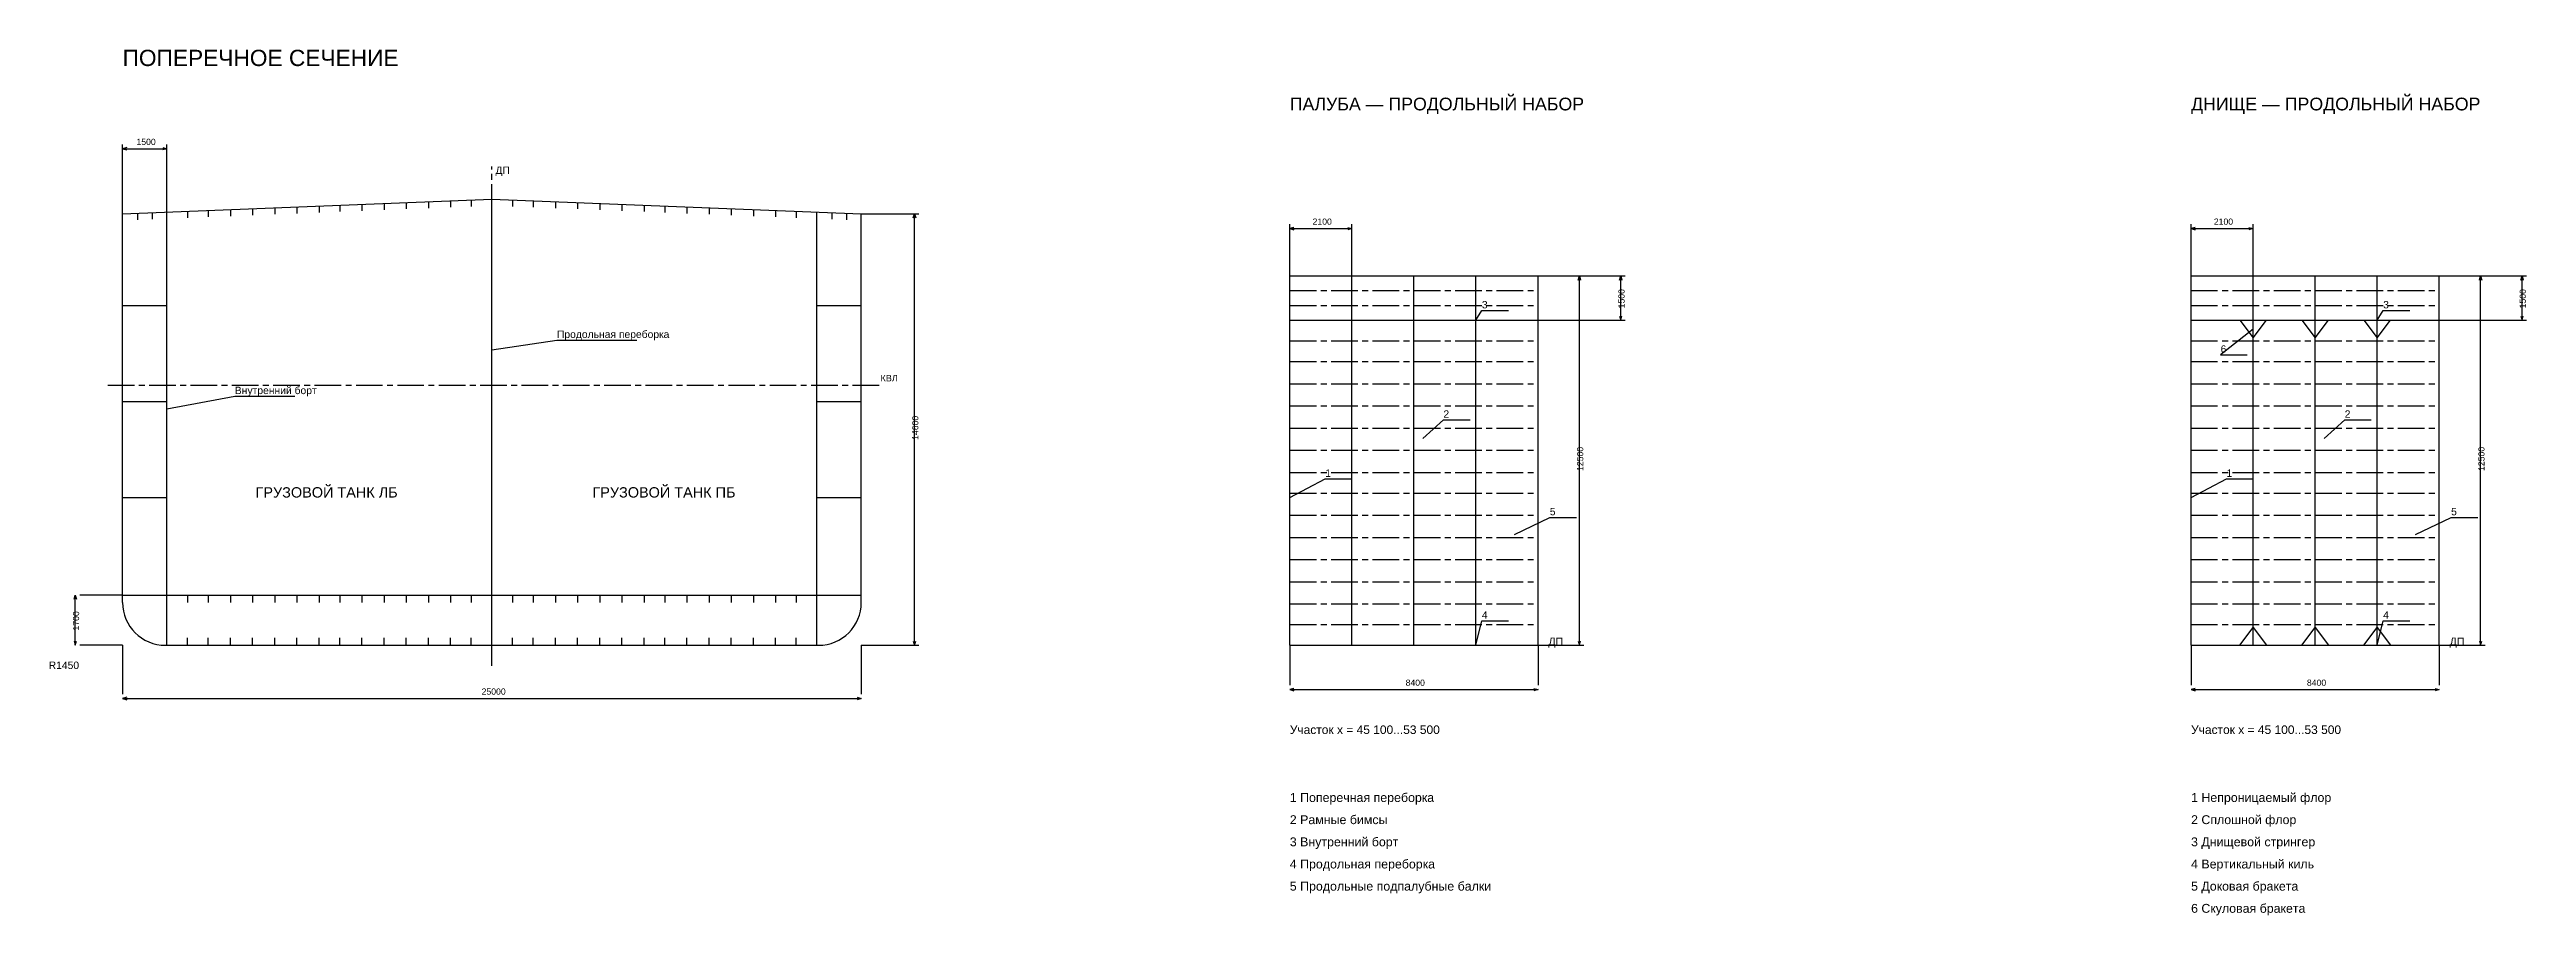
# Model space of a CAD drawing. Header units: millimetres. Extents: x -5500 to 145650, y -17240 to 192034.
# Drawn here: x -2471 to 81350, y 91860 to 121158 of the extents above; entities that cross this region are included whole.
import ezdxf

# ---------------------------------------------------------------- set-up
doc = ezdxf.new("R2010")
doc.units = ezdxf.units.MM
doc.linetypes.add('AXIS22', pattern=[1400, 900, -150, 200, -150])
for name, color, linetype in [('ARR_BOTTOM_CENTER', 30, 'AXIS22'), ('ARR_BOTTOM_DIM', 2, 'Continuous'), ('ARR_BOTTOM_HULL', 4, 'Continuous'), ('ARR_BOTTOM_MEMBER', 4, 'Continuous'), ('ARR_BOTTOM_SEAM', 7, 'Continuous'), ('ARR_BOTTOM_TEXT', 7, 'Continuous'), ('ARR_DECK_CENTER', 30, 'AXIS22'), ('ARR_DECK_DIM', 2, 'Continuous'), ('ARR_DECK_HULL', 4, 'Continuous'), ('ARR_DECK_MEMBER', 4, 'Continuous'), ('ARR_DECK_SEAM', 7, 'Continuous'), ('ARR_DECK_TEXT', 7, 'Continuous'), ('ARR_SECTION_CENTER', 30, 'AXIS22'), ('ARR_SECTION_DIM', 2, 'Continuous'), ('ARR_SECTION_HULL', 4, 'Continuous'), ('ARR_SECTION_MEMBER', 4, 'Continuous'), ('ARR_SECTION_SEAM', 7, 'Continuous'), ('ARR_SECTION_TEXT', 7, 'Continuous')]:
    doc.layers.add(name, color=color, linetype=linetype)
doc.styles.add('RU', font='arial.ttf')

msp = doc.modelspace()

# ---------------------------------------------------------------- texts
at = {"layer": 'ARR_BOTTOM_DIM', "style": 'RU'}
for s, p in [('2100', (70770, 115230)), ('8400', (73920, 99630))]:
    msp.add_text(s, height=210, dxfattribs=at).set_placement(p)
for s, p in [('1500', (81330, 112400)), ('12500', (79930, 106900))]:
    msp.add_text(s, height=210, rotation=90, dxfattribs=at).set_placement(p)
at = {"layer": 'ARR_BOTTOM_TEXT', "style": 'RU'}
for s, height, p in [('ДНИЩЕ — ПРОДОЛЬНЫЙ НАБОР', 430, (70000, 119100)), ('3', 250, (76500, 112400)), ('6', 250, (71000, 110900)), ('2', 250, (75200, 108700)), ('1', 250, (71200, 106700)), ('5', 250, (78800, 105400)), ('4', 250, (76500, 101900)), ('ДП', 260, (78750, 101000)), ('Участок x = 45 100...53 500', 290, (70000, 98000)), ('1 Непроницаемый флор', 300, (70000, 95700)), ('2 Сплошной флор', 300, (70000, 94950)), ('3 Днищевой стрингер', 300, (70000, 94200)), ('4 Вертикальный киль', 300, (70000, 93450)), ('5 Доковая бракета', 300, (70000, 92700)), ('6 Скуловая бракета', 300, (70000, 91950))]:
    msp.add_text(s, height=height, dxfattribs=at).set_placement(p)
at = {"layer": 'ARR_DECK_DIM', "style": 'RU'}
for s, p in [('2100', (40270, 115230)), ('8400', (43420, 99630))]:
    msp.add_text(s, height=210, dxfattribs=at).set_placement(p)
for s, p in [('1500', (50830, 112400)), ('12500', (49430, 106900))]:
    msp.add_text(s, height=210, rotation=90, dxfattribs=at).set_placement(p)
at = {"layer": 'ARR_DECK_TEXT', "style": 'RU'}
for s, height, p in [('ПАЛУБА — ПРОДОЛЬНЫЙ НАБОР', 430, (39500, 119100)), ('3', 250, (46000, 112400)), ('2', 250, (44700, 108700)), ('1', 250, (40700, 106700)), ('5', 250, (48300, 105400)), ('4', 250, (46000, 101900)), ('ДП', 260, (48250, 101000)), ('Участок x = 45 100...53 500', 290, (39500, 98000)), ('1 Поперечная переборка', 300, (39500, 95700)), ('2 Рамные бимсы', 300, (39500, 94950)), ('3 Внутренний борт', 300, (39500, 94200)), ('4 Продольная переборка', 300, (39500, 93450)), ('5 Продольные подпалубные балки', 300, (39500, 92700))]:
    msp.add_text(s, height=height, dxfattribs=at).set_placement(p)
at = {"layer": 'ARR_SECTION_DIM', "style": 'RU'}
for s, p in [('1500', (470, 117930)), ('25000', (12150, 99330))]:
    msp.add_text(s, height=210, dxfattribs=at).set_placement(p)
for s, p in [('14600', (26930, 107950)), ('1700', (-1470, 101500))]:
    msp.add_text(s, height=210, rotation=90, dxfattribs=at).set_placement(p)
at = {"layer": 'ARR_SECTION_TEXT', "style": 'RU'}
for s, height, p in [('ПОПЕРЕЧНОЕ СЕЧЕНИЕ', 550, (0, 120600)), ('ДП', 250, (12620, 116950)), ('Продольная переборка', 250, (14700, 111400)), ('КВЛ', 220, (25650, 109930)), ('Внутренний борт', 250, (3800, 109500)), ('ГРУЗОВОЙ ТАНК ЛБ', 350, (4500, 106000)), ('ГРУЗОВОЙ ТАНК ПБ', 350, (15900, 106000)), ('R1450', 250, (-2500, 100200))]:
    msp.add_text(s, height=height, dxfattribs=at).set_placement(p)

# ---------------------------------------------------------------- linework, layer by layer
at = {"layer": 'ARR_BOTTOM_CENTER'}
for p, q in [((70000, 113000), (78400, 113000)), ((70000, 112500), (78400, 112500)), ((70000, 111300), (78400, 111300)), ((70000, 110600), (78400, 110600)), ((70000, 109850), (78400, 109850)), ((70000, 109100), (78400, 109100)), ((70000, 108350), (78400, 108350)), ((70000, 107600), (78400, 107600)), ((70000, 106850), (78400, 106850)), ((70000, 106150), (78400, 106150)), ((70000, 105400), (78400, 105400)), ((70000, 104650), (78400, 104650)), ((70000, 103900), (78400, 103900)), ((70000, 103150), (78400, 103150)), ((70000, 102400), (78400, 102400)), ((70000, 101700), (78400, 101700))]:
    msp.add_line(p, q, dxfattribs=at)
at = {"layer": 'ARR_BOTTOM_DIM'}
for p, q in [((70000, 113500), (70000, 115250)), ((70000, 115100), (72100, 115100)), ((72100, 113500), (72100, 115250)), ((78400, 113500), (79950, 113500)), ((78400, 113500), (81350, 113500)), ((79800, 101000), (79800, 113500)), ((81200, 112000), (81200, 113500)), ((78400, 112000), (81350, 112000)), ((70000, 101000), (70000, 99650)), ((78400, 101000), (78400, 99650)), ((78400, 101000), (79950, 101000)), ((70000, 99500), (78400, 99500))]:
    msp.add_line(p, q, dxfattribs=at)
for points in [[(70140, 115140), (70000, 115100), (70140, 115060)], [(71960, 115140), (72100, 115100), (71960, 115060)], [(79760, 113360), (79800, 113500), (79840, 113360)], [(81160, 113360), (81200, 113500), (81240, 113360)], [(81160, 112140), (81200, 112000), (81240, 112140)], [(79760, 101140), (79800, 101000), (79840, 101140)], [(70140, 99540), (70000, 99500), (70140, 99460)], [(78260, 99540), (78400, 99500), (78260, 99460)]]:
    msp.add_lwpolyline(points, dxfattribs=at)
at = {"layer": 'ARR_BOTTOM_HULL'}
for p, q in [((70000, 113500), (78400, 113500)), ((70000, 112000), (78400, 112000)), ((70000, 101000), (78400, 101000))]:
    msp.add_line(p, q, dxfattribs=at)
at = {"layer": 'ARR_BOTTOM_MEMBER'}
for p, q in [((70000, 101000), (70000, 113500)), ((72100, 101000), (72100, 113500)), ((74200, 101000), (74200, 113500)), ((76300, 101000), (76300, 113500)), ((78400, 101000), (78400, 113500))]:
    msp.add_line(p, q, dxfattribs=at)
for points in [[(71650, 112000), (72100, 111400), (72550, 112000)], [(73750, 112000), (74200, 111400), (74650, 112000)], [(75850, 112000), (76300, 111400), (76750, 112000)], [(71650, 101000), (72100, 101600), (72550, 101000)], [(73750, 101000), (74200, 101600), (74650, 101000)], [(75850, 101000), (76300, 101600), (76750, 101000)]]:
    msp.add_lwpolyline(points, dxfattribs=at)
at = {"layer": 'ARR_BOTTOM_SEAM'}
for p, q in [((70000, 101000), (70000, 113500)), ((78400, 101000), (78400, 113500))]:
    msp.add_line(p, q, dxfattribs=at)
for points in [[(76300, 112000), (76500, 112330), (77400, 112330)], [(72100, 111700), (71000, 110830), (71900, 110830)], [(74500, 108000), (75200, 108630), (76100, 108630)], [(70000, 106000), (71200, 106630), (72100, 106630)], [(77600, 104750), (78800, 105330), (79700, 105330)], [(76300, 101000), (76500, 101830), (77400, 101830)]]:
    msp.add_lwpolyline(points, dxfattribs=at)
at = {"layer": 'ARR_DECK_CENTER'}
for p, q in [((39500, 113000), (47900, 113000)), ((39500, 112500), (47900, 112500)), ((39500, 111300), (47900, 111300)), ((39500, 110600), (47900, 110600)), ((39500, 109850), (47900, 109850)), ((39500, 109100), (47900, 109100)), ((39500, 108350), (47900, 108350)), ((39500, 107600), (47900, 107600)), ((39500, 106850), (47900, 106850)), ((39500, 106150), (47900, 106150)), ((39500, 105400), (47900, 105400)), ((39500, 104650), (47900, 104650)), ((39500, 103900), (47900, 103900)), ((39500, 103150), (47900, 103150)), ((39500, 102400), (47900, 102400)), ((39500, 101700), (47900, 101700))]:
    msp.add_line(p, q, dxfattribs=at)
at = {"layer": 'ARR_DECK_DIM'}
for p, q in [((39500, 113500), (39500, 115250)), ((39500, 115100), (41600, 115100)), ((41600, 113500), (41600, 115250)), ((47900, 113500), (49450, 113500)), ((47900, 113500), (50850, 113500)), ((49300, 101000), (49300, 113500)), ((50700, 112000), (50700, 113500)), ((47900, 112000), (50850, 112000)), ((39500, 101000), (39500, 99650)), ((47900, 101000), (47900, 99650)), ((47900, 101000), (49450, 101000)), ((39500, 99500), (47900, 99500))]:
    msp.add_line(p, q, dxfattribs=at)
for points in [[(39640, 115140), (39500, 115100), (39640, 115060)], [(41460, 115140), (41600, 115100), (41460, 115060)], [(49260, 113360), (49300, 113500), (49340, 113360)], [(50660, 113360), (50700, 113500), (50740, 113360)], [(50660, 112140), (50700, 112000), (50740, 112140)], [(49260, 101140), (49300, 101000), (49340, 101140)], [(39640, 99540), (39500, 99500), (39640, 99460)], [(47760, 99540), (47900, 99500), (47760, 99460)]]:
    msp.add_lwpolyline(points, dxfattribs=at)
at = {"layer": 'ARR_DECK_HULL'}
for p, q in [((39500, 113500), (47900, 113500)), ((39500, 112000), (47900, 112000)), ((39500, 101000), (47900, 101000))]:
    msp.add_line(p, q, dxfattribs=at)
at = {"layer": 'ARR_DECK_MEMBER'}
for p, q in [((39500, 101000), (39500, 113500)), ((41600, 101000), (41600, 113500)), ((43700, 101000), (43700, 113500)), ((45800, 101000), (45800, 113500)), ((47900, 101000), (47900, 113500))]:
    msp.add_line(p, q, dxfattribs=at)
at = {"layer": 'ARR_DECK_SEAM'}
for p, q in [((39500, 101000), (39500, 113500)), ((47900, 101000), (47900, 113500))]:
    msp.add_line(p, q, dxfattribs=at)
for points in [[(45800, 112000), (46000, 112330), (46900, 112330)], [(44000, 108000), (44700, 108630), (45600, 108630)], [(39500, 106000), (40700, 106630), (41600, 106630)], [(47100, 104750), (48300, 105330), (49200, 105330)], [(45800, 101000), (46000, 101830), (46900, 101830)]]:
    msp.add_lwpolyline(points, dxfattribs=at)
at = {"layer": 'ARR_SECTION_CENTER'}
for p, q in [((12500, 100300), (12500, 117200)), ((-500, 109800), (25600, 109800))]:
    msp.add_line(p, q, dxfattribs=at)
at = {"layer": 'ARR_SECTION_DIM'}
for p, q in [((0, 115600), (0, 117950)), ((0, 117800), (1500, 117800)), ((1500, 115660), (1500, 117950)), ((25000, 115600), (26950, 115600)), ((26800, 101000), (26800, 115600)), ((-1600, 101000), (-1600, 102700)), ((0, 102700), (-1450, 102700)), ((0, 101000), (-1450, 101000)), ((0, 101000), (0, 99350)), ((25000, 101000), (25000, 99350)), ((25000, 101000), (26950, 101000)), ((0, 99200), (25000, 99200))]:
    msp.add_line(p, q, dxfattribs=at)
for points in [[(140, 117840), (0, 117800), (140, 117760)], [(1360, 117840), (1500, 117800), (1360, 117760)], [(26760, 115460), (26800, 115600), (26840, 115460)], [(-1640, 102560), (-1600, 102700), (-1560, 102560)], [(-1640, 101140), (-1600, 101000), (-1560, 101140)], [(26760, 101140), (26800, 101000), (26840, 101140)], [(140, 99240), (0, 99200), (140, 99160)], [(24860, 99240), (25000, 99200), (24860, 99160)]]:
    msp.add_lwpolyline(points, dxfattribs=at)
at = {"layer": 'ARR_SECTION_HULL'}
for p, q in [((12500, 101000), (12500, 116100)), ((0, 102450), (0, 115600)), ((1500, 101000), (1500, 115660)), ((23500, 101000), (23500, 115660)), ((25000, 102450), (25000, 115600)), ((0, 112500), (1500, 112500)), ((23500, 112500), (25000, 112500)), ((0, 109250), (1500, 109250)), ((23500, 109250), (25000, 109250)), ((0, 106000), (1500, 106000)), ((23500, 106000), (25000, 106000)), ((0, 102700), (25000, 102700)), ((1450, 101000), (23550, 101000))]:
    msp.add_line(p, q, dxfattribs=at)
msp.add_lwpolyline([(0, 115600), (12500, 116100), (25000, 115600)], dxfattribs=at)
for centre, start, end in [((1450, 102450), 180, 270), ((23550, 102450), 270, 360)]:
    msp.add_arc(centre, 1450, start, end, dxfattribs=at)
at = {"layer": 'ARR_SECTION_MEMBER'}
for p, q in [((2200, 115688), (2200, 115468)), ((2900, 115716), (2900, 115496)), ((3650, 115746), (3650, 115526)), ((4400, 115776), (4400, 115556)), ((5150, 115806), (5150, 115586)), ((5900, 115836), (5900, 115616)), ((6650, 115866), (6650, 115646)), ((7350, 115894), (7350, 115674)), ((8100, 115924), (8100, 115704)), ((8850, 115954), (8850, 115734)), ((9600, 115984), (9600, 115764)), ((10350, 116014), (10350, 115794)), ((11100, 116044), (11100, 115824)), ((11800, 116072), (11800, 115852)), ((13200, 116072), (13200, 115852)), ((13900, 116044), (13900, 115824)), ((14650, 116014), (14650, 115794)), ((15400, 115984), (15400, 115764)), ((16150, 115954), (16150, 115734)), ((16900, 115924), (16900, 115704)), ((17650, 115894), (17650, 115674)), ((18350, 115866), (18350, 115646)), ((19100, 115836), (19100, 115616)), ((19850, 115806), (19850, 115586)), ((20600, 115776), (20600, 115556)), ((21350, 115746), (21350, 115526)), ((22100, 115716), (22100, 115496)), ((22800, 115688), (22800, 115468)), ((500, 115620), (500, 115400)), ((1000, 115640), (1000, 115420)), ((24000, 115640), (24000, 115420)), ((24500, 115620), (24500, 115400)), ((2200, 102700), (2200, 102450)), ((2900, 102700), (2900, 102450)), ((3650, 102700), (3650, 102450)), ((4400, 102700), (4400, 102450)), ((5150, 102700), (5150, 102450)), ((5900, 102700), (5900, 102450)), ((6650, 102700), (6650, 102450)), ((7350, 102700), (7350, 102450)), ((8100, 102700), (8100, 102450)), ((8850, 102700), (8850, 102450)), ((9600, 102700), (9600, 102450)), ((10350, 102700), (10350, 102450)), ((11100, 102700), (11100, 102450)), ((11800, 102700), (11800, 102450)), ((13200, 102700), (13200, 102450)), ((13900, 102700), (13900, 102450)), ((14650, 102700), (14650, 102450)), ((15400, 102700), (15400, 102450)), ((16150, 102700), (16150, 102450)), ((16900, 102700), (16900, 102450)), ((17650, 102700), (17650, 102450)), ((18350, 102700), (18350, 102450)), ((19100, 102700), (19100, 102450)), ((19850, 102700), (19850, 102450)), ((20600, 102700), (20600, 102450)), ((21350, 102700), (21350, 102450)), ((22100, 102700), (22100, 102450)), ((22800, 102700), (22800, 102450)), ((2200, 101000), (2200, 101250)), ((2900, 101000), (2900, 101250)), ((3650, 101000), (3650, 101250)), ((4400, 101000), (4400, 101250)), ((5150, 101000), (5150, 101250)), ((5900, 101000), (5900, 101250)), ((6650, 101000), (6650, 101250)), ((7350, 101000), (7350, 101250)), ((8100, 101000), (8100, 101250)), ((8850, 101000), (8850, 101250)), ((9600, 101000), (9600, 101250)), ((10350, 101000), (10350, 101250)), ((11100, 101000), (11100, 101250)), ((11800, 101000), (11800, 101250)), ((13200, 101000), (13200, 101250)), ((13900, 101000), (13900, 101250)), ((14650, 101000), (14650, 101250)), ((15400, 101000), (15400, 101250)), ((16150, 101000), (16150, 101250)), ((16900, 101000), (16900, 101250)), ((17650, 101000), (17650, 101250)), ((18350, 101000), (18350, 101250)), ((19100, 101000), (19100, 101250)), ((19850, 101000), (19850, 101250)), ((20600, 101000), (20600, 101250)), ((21350, 101000), (21350, 101250)), ((22100, 101000), (22100, 101250)), ((22800, 101000), (22800, 101250))]:
    msp.add_line(p, q, dxfattribs=at)
at = {"layer": 'ARR_SECTION_SEAM'}
for points in [[(12500, 111000), (14700, 111330), (17400, 111330)], [(1500, 109000), (3800, 109430), (5825, 109430)]]:
    msp.add_lwpolyline(points, dxfattribs=at)

msp.set_redraw_order([(e.dxf.handle, doc.entitydb.next_handle()) for e in msp.query("TEXT MTEXT ATTDEF DIMENSION ARC_DIMENSION")])  # texts and dimensions are drawn at this point

doc.saveas('drawing.dxf')
